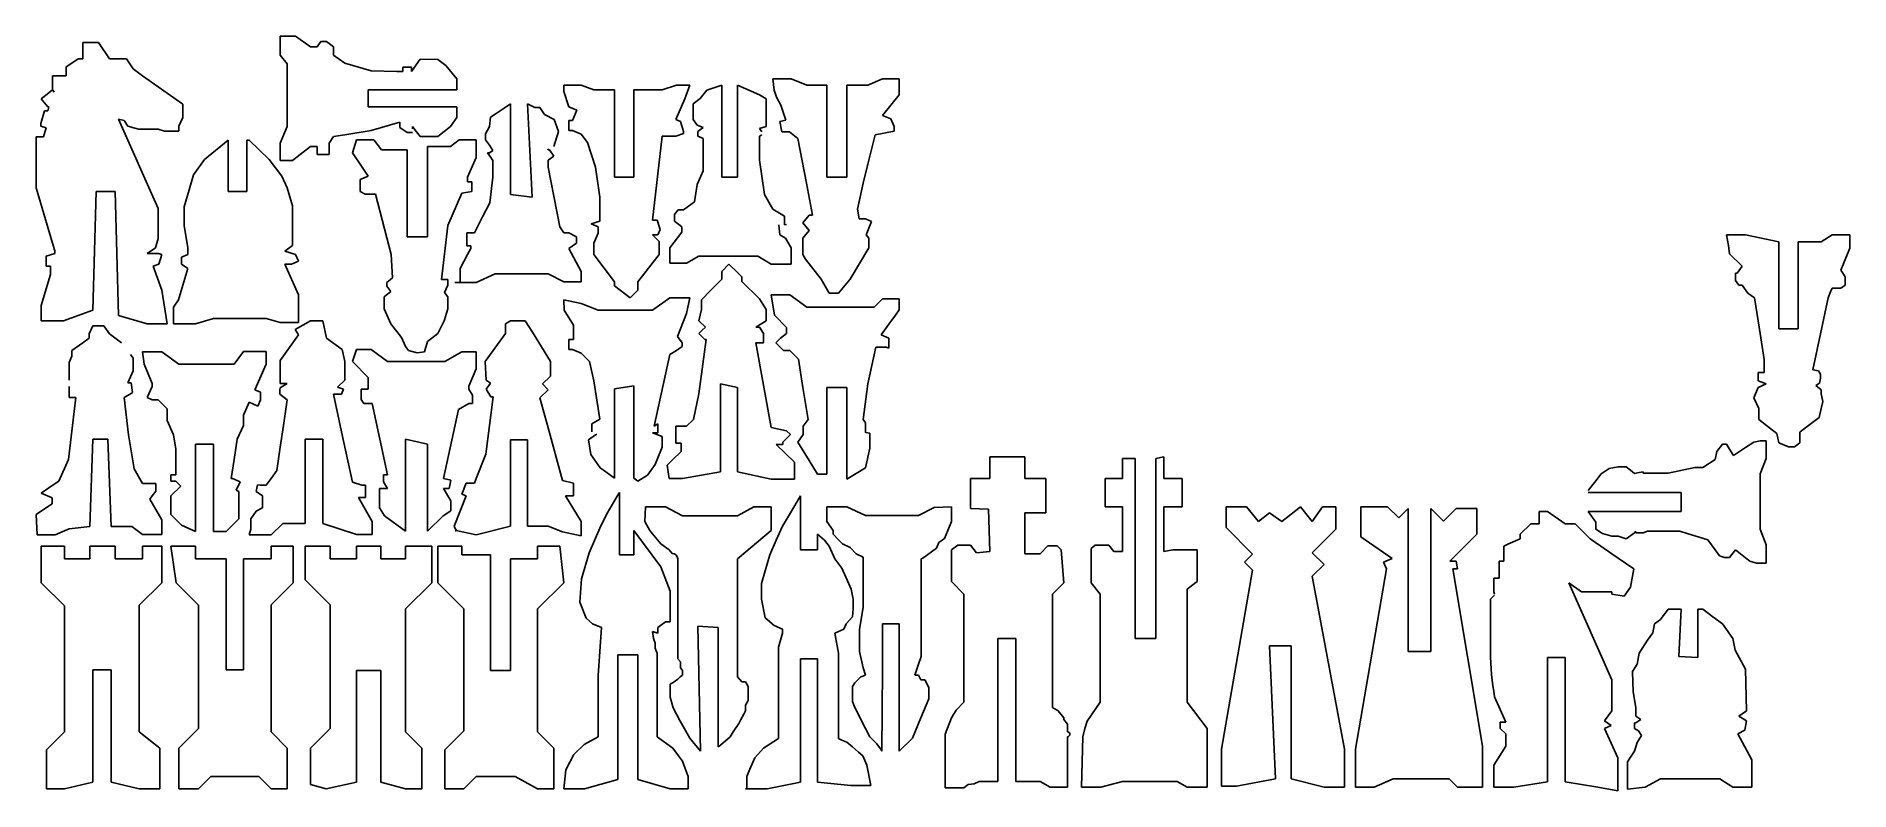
# Model space of a CAD drawing. Header units: millimetres. Extents: x 0 to 799, y -1 to 332.
import ezdxf

# ---------------------------------------------------------------- set-up
doc = ezdxf.new("R2010")
doc.units = ezdxf.units.MM

msp = doc.modelspace()

# ---------------------------------------------------------------- linework, layer by layer
at = {"color": 7, "linetype": 'Continuous'}
for p, q in [((26.94, 329.32), (20.13, 329.32)), ((20.13, 329.32), (20.13, 322.06)), ((31.83, 322.06), (26.94, 329.32)), ((107.02, 323.7), (107.02, 332.02)), ((107.02, 332.02), (113.86, 332.02)), ((113.86, 332.02), (120.43, 327.33)), ((123.37, 327.33), (125.04, 329.67)), ((125.04, 329.67), (127.45, 329.67)), ((127.45, 329.67), (130.63, 327.4)), ((15.28, 320.19), (12.75, 318.49)), ((18.05, 322.06), (15.28, 320.19)), ((20.13, 322.06), (18.05, 322.06)), ((39.28, 322.06), (31.83, 322.06)), ((42.28, 317.6), (39.28, 322.06)), ((110.19, 319.83), (107.02, 323.7)), ((110.19, 292.22), (110.19, 319.83)), ((120.43, 327.33), (123.37, 327.33)), ((130.63, 327.4), (130.63, 323.7)), ((130.63, 323.7), (135.6, 320.15)), ((135.6, 320.15), (147.12, 316.74)), ((164.93, 316.41), (168.86, 321.92)), ((168.86, 321.92), (176.53, 321.71)), ((176.53, 321.71), (180.08, 319.17)), ((11.62, 314.49), (6.68, 314.49)), ((6.68, 314.49), (6.68, 310.4)), ((12.75, 314.49), (11.62, 314.49)), ((12.75, 318.49), (12.75, 314.49)), ((46.45, 314.62), (42.28, 317.6)), ((64.12, 302.01), (46.45, 314.62)), ((147.12, 316.74), (158.53, 316.41)), ((158.53, 316.41), (161.14, 316.41)), ((161.14, 316.41), (161.14, 318.44)), ((161.14, 318.44), (164.93, 318.44)), ((164.93, 318.44), (164.93, 316.41)), ((180.08, 319.17), (185.01, 313.17)), ((185.01, 313.17), (185.01, 308.32)), ((324.26, 313.17), (332.3, 313.17)), ((324.9, 308.29), (324.26, 313.17)), ((332.3, 313.17), (339.22, 310.4)), ((366.14, 310.4), (372.6, 313.17)), ((372.6, 313.17), (379.96, 313.17)), ((379.96, 313.17), (379.96, 306.17)), ((5.09, 307.07), (1.73, 304.45)), ((1.73, 304.45), (4.58, 300.81)), ((6.68, 308.32), (5.09, 307.07)), ((6.68, 310.4), (6.68, 308.32)), ((6.68, 308.32), (7.4, 307.39)), ((185.01, 308.32), (145.79, 308.32)), ((145.79, 308.32), (145.79, 300.81)), ((232.09, 310.4), (239.81, 310.4)), ((232.09, 307.62), (232.09, 310.4)), ((234.29, 300.9), (232.09, 307.62)), ((239.81, 310.4), (245.3, 308.32)), ((245.3, 308.32), (254.41, 308.32)), ((254.41, 308.32), (254.41, 269.88)), ((262.95, 269.88), (262.95, 308.32)), ((262.95, 308.32), (275.4, 308.32)), ((275.4, 308.32), (281.78, 310.4)), ((285.46, 304.45), (281.51, 295.31)), ((281.78, 310.4), (287.72, 310.4)), ((287.72, 310.4), (285.46, 304.45)), ((289.17, 302.27), (292.27, 304.52)), ((292.27, 304.52), (295.19, 308.29)), ((295.19, 308.29), (301.73, 310.4)), ((301.73, 310.4), (301.73, 269.88)), ((308.65, 269.88), (308.65, 310.4)), ((308.65, 310.4), (318.44, 306.17)), ((318.44, 306.17), (321.3, 304.45)), ((321.3, 304.45), (321.3, 297.11)), ((325.89, 305.16), (324.9, 308.29)), ((327.85, 301.64), (325.89, 305.16)), ((339.22, 310.4), (348.03, 310.4)), ((348.03, 310.4), (348.03, 269.88)), ((356.94, 269.88), (356.94, 310.4)), ((356.94, 310.4), (366.14, 310.4)), ((379.96, 306.17), (372.6, 297.11)), ((3.15, 299.08), (1.51, 293.53)), ((4.58, 299.08), (3.15, 299.08)), ((4.58, 300.81), (5.09, 300.81)), ((5.09, 300.81), (4.58, 299.08)), ((62.43, 292.29), (64.12, 296.15)), ((64.12, 296.15), (64.12, 302.01)), ((145.79, 300.81), (185.01, 300.81)), ((185.01, 296.15), (182.2, 292.22)), ((185.01, 300.81), (185.01, 296.15)), ((199.77, 296.31), (199.29, 292.22)), ((201.85, 297.71), (199.77, 296.31)), ((205.79, 300.36), (201.85, 297.71)), ((208.62, 302.27), (205.79, 300.36)), ((208.62, 262.21), (208.62, 302.27)), ((219.32, 300.61), (216.09, 302.27)), ((216.09, 302.27), (218.19, 261.07)), ((221.56, 300.61), (219.32, 300.61)), ((223.67, 297.48), (221.56, 300.61)), ((227.91, 295.31), (223.67, 297.48)), ((237.88, 299.35), (234.29, 300.9)), ((235.95, 294.88), (237.88, 299.35)), ((289.17, 295.31), (289.17, 302.27)), ((321.3, 297.11), (321.3, 292.23)), ((329.97, 294.95), (327.85, 301.64)), ((372.6, 297.11), (376.28, 295.64)), ((1.51, 293.53), (1.51, 292.29)), ((1.51, 292.29), (3.87, 291.59)), ((3.87, 291.59), (2.69, 287.62)), ((53.35, 255.96), (35.8, 295.5)), ((35.8, 295.5), (38.3, 294.78)), ((38.3, 294.78), (39.98, 292.29)), ((39.98, 292.29), (44.58, 290.96)), ((44.58, 290.96), (53.35, 290.96)), ((53.35, 290.96), (56.06, 290.17)), ((56.06, 290.17), (62.43, 290.17)), ((62.43, 290.17), (62.43, 292.29)), ((107.02, 284.92), (110.19, 292.22)), ((135.6, 288.57), (130.63, 287.75)), ((147.12, 290.46), (135.6, 288.57)), ((159.84, 294.18), (147.12, 290.46)), ((159.84, 291.79), (159.84, 294.18)), ((163.03, 289.51), (159.84, 291.79)), ((165.4, 289.51), (163.03, 289.51)), ((166.17, 291.23), (165.4, 292.22)), ((165.4, 292.22), (165.4, 291.23)), ((168.86, 287.79), (166.17, 291.23)), ((182.2, 292.22), (176.53, 287.79)), ((199.29, 292.22), (197.66, 289.03)), ((197.66, 289.03), (197.66, 286.33)), ((227.74, 283.41), (229.75, 290)), ((229.75, 290), (227.91, 295.31)), ((234.29, 290.43), (234.29, 294.88)), ((234.29, 294.88), (235.95, 294.88)), ((235.95, 290.43), (234.29, 290.43)), ((239.81, 288.77), (235.95, 290.43)), ((242.56, 285.15), (239.81, 288.77)), ((275.4, 287.97), (271.2, 250.94)), ((281.51, 287.97), (275.4, 287.97)), ((281.51, 295.31), (283.48, 294.46)), ((284.94, 289.1), (281.51, 287.97)), ((283.48, 294.46), (284.94, 290)), ((284.94, 290), (284.94, 289.1)), ((290.97, 292.83), (289.17, 295.31)), ((293.57, 291.71), (290.97, 292.83)), ((291.22, 290), (293.57, 291.71)), ((291.22, 287.97), (291.22, 290)), ((293.57, 286.96), (291.22, 287.97)), ((321.3, 292.23), (318.44, 291.29)), ((318.44, 291.29), (319.44, 289.92)), ((319.44, 288.54), (318.44, 287.97)), ((318.44, 287.97), (318.44, 277.38)), ((327.41, 294.46), (329.97, 294.95)), ((328.28, 289.92), (327.41, 294.46)), ((331.67, 289.92), (328.28, 289.92)), ((335.31, 286.96), (331.67, 289.92)), ((369.37, 288.54), (366.14, 275.62)), ((377.74, 290.14), (369.37, 288.54)), ((376.28, 295.64), (377.74, 292.23)), ((377.74, 292.23), (377.74, 290.14)), ((2.69, 287.62), (-0.45, 287.62)), ((-0.45, 287.62), (-0.45, 265.08)), ((84.08, 286.16), (73.69, 277.63)), ((84.08, 263.49), (84.08, 286.16)), ((93.44, 286.16), (92.36, 286.16)), ((92.36, 286.16), (92.36, 263.49)), ((102.16, 277.63), (93.44, 286.16)), ((107.02, 277.19), (107.02, 284.92)), ((115.9, 279.87), (112.48, 277.19)), ((120.43, 283.41), (115.9, 279.87)), ((123.37, 283.41), (120.43, 283.41)), ((123.37, 279.87), (123.37, 283.41)), ((126.25, 279.87), (123.37, 279.87)), ((128.6, 279.87), (126.25, 279.87)), ((130.63, 287.75), (128.6, 284.92)), ((128.6, 284.92), (128.6, 281.89)), ((128.6, 281.89), (128.6, 279.87)), ((138.91, 280.55), (140.67, 286.33)), ((143.18, 274.21), (138.91, 280.55)), ((140.67, 286.33), (148.32, 286.33)), ((148.32, 286.33), (151.8, 281.89)), ((151.8, 281.89), (163.03, 281.89)), ((163.03, 281.89), (163.03, 243.57)), ((176.53, 287.79), (168.86, 287.79)), ((172.03, 243.57), (172.03, 283.41)), ((172.03, 283.41), (182.2, 283.41)), ((182.2, 283.41), (185.94, 286.33)), ((185.94, 286.33), (193.46, 286.33)), ((193.46, 286.33), (193.46, 278.53)), ((197.66, 286.33), (199.29, 283.91)), ((199.29, 280.62), (198.47, 280.62)), ((198.47, 280.62), (199.88, 278.53)), ((199.29, 283.91), (200.81, 281.65)), ((200.81, 281.65), (199.29, 280.62)), ((225.17, 281.89), (225.03, 282.31)), ((225.87, 281.89), (225.17, 281.89)), ((227.74, 279.11), (225.87, 281.89)), ((246.14, 274.21), (242.56, 285.15)), ((293.57, 272.63), (293.57, 286.96)), ((339.09, 267.27), (335.31, 286.96)), ((73.69, 277.63), (68.92, 270.95)), ((107.84, 270.36), (102.16, 277.63)), ((112.48, 277.19), (107.02, 277.19)), ((145.79, 270.34), (143.18, 274.21)), ((193.46, 278.53), (189.7, 269.88)), ((199.88, 278.53), (200.81, 277.15)), ((200.81, 277.15), (200.81, 269.88)), ((225.17, 277.38), (227.74, 279.11)), ((225.17, 274.21), (225.17, 277.38)), ((230.32, 247.94), (225.17, 274.21)), ((248.04, 261.07), (246.14, 274.21)), ((290.97, 266.63), (293.57, 272.63)), ((318.44, 277.38), (320.64, 262.21)), ((366.14, 275.62), (364.05, 267.27)), ((-0.45, 265.08), (6.68, 240.74)), ((66.96, 264.32), (64.73, 256.8)), ((68.92, 270.95), (66.96, 264.32)), ((110.19, 265.08), (107.84, 270.36)), ((112.48, 257.27), (110.19, 265.08)), ((142.32, 268.8), (145.79, 270.34)), ((142.32, 263.49), (142.32, 268.8)), ((189.7, 269.88), (189.7, 267.72)), ((189.7, 267.72), (191.58, 267.72)), ((191.58, 267.72), (191.58, 263.49)), ((200.81, 269.88), (199.46, 258.46)), ((254.41, 269.88), (262.95, 269.88)), ((289.77, 258.99), (290.97, 266.63)), ((301.73, 269.88), (308.65, 269.88)), ((341.8, 253.13), (339.09, 267.27)), ((348.03, 269.88), (356.94, 269.88)), ((364.05, 267.27), (361.54, 255.77)), ((24.48, 211.15), (25.96, 263.49)), ((25.96, 263.49), (34.4, 263.49)), ((34.4, 263.49), (35.8, 208.84)), ((53.35, 242.85), (53.35, 255.96)), ((64.73, 256.8), (64.73, 248.51)), ((92.36, 263.49), (84.08, 263.49)), ((112.48, 239.76), (112.48, 257.27)), ((144.5, 262.37), (142.32, 263.49)), ((149.08, 262.37), (144.5, 262.37)), ((156, 235.73), (149.08, 262.37)), ((187.15, 262.76), (180.96, 248.51)), ((191.58, 263.49), (187.15, 262.76)), ((199.46, 258.46), (196.48, 252.65)), ((218.19, 261.07), (208.62, 262.21)), ((248.04, 250.47), (248.04, 261.07)), ((284.94, 255.48), (289.77, 258.99)), ((320.64, 262.21), (324.26, 255.77)), ((64.73, 248.51), (66.36, 238.63)), ((180.96, 248.51), (178.14, 224.73)), ((196.48, 252.65), (192.72, 245.31)), ((232.09, 245.31), (230.32, 247.94)), ((244.23, 249.22), (248.04, 250.47)), ((247.2, 247.94), (244.23, 249.22)), ((247.2, 245.12), (247.2, 247.94)), ((271.2, 250.94), (273.3, 250.94)), ((273.3, 250.94), (274.66, 246.8)), ((280.95, 253.45), (282.52, 255.48)), ((280.95, 250.47), (280.95, 253.45)), ((284.21, 247.94), (280.95, 250.47)), ((282.52, 255.48), (284.94, 255.48)), ((284.21, 245.56), (284.21, 247.94)), ((324.26, 255.77), (329.43, 252.65)), ((326.85, 248.87), (327.39, 244.43)), ((329.43, 252.65), (329.43, 248.87)), ((329.43, 248.87), (330.3, 248.98)), ((337.55, 249.76), (340.29, 253.13)), ((340.29, 246.31), (337.55, 249.76)), ((340.29, 253.13), (341.8, 253.13)), ((361.54, 255.77), (362.37, 251.42)), ((362.37, 251.42), (365.09, 251.42)), ((365.09, 251.42), (367.75, 250.36)), ((367.75, 250.36), (365.38, 244.43)), ((6.68, 240.74), (7.68, 237.32)), ((52.13, 238.63), (53.35, 242.85)), ((163.03, 243.57), (172.03, 243.57)), ((192.72, 245.31), (189.37, 245.31)), ((189.37, 245.31), (189.37, 242.15)), ((189.37, 242.15), (189.37, 239.59)), ((234.29, 245.31), (232.09, 245.31)), ((237.69, 243.57), (234.29, 245.31)), ((234.29, 238.45), (237.69, 240.74)), ((237.69, 240.74), (237.69, 243.57)), ((245.3, 240.74), (247.2, 245.12)), ((245.3, 235.73), (245.3, 240.74)), ((273.63, 244.43), (271.2, 244.43)), ((271.2, 244.43), (274.14, 241.49)), ((274.66, 246.8), (273.63, 244.43)), ((274.14, 241.49), (274.14, 235.73)), ((278.83, 238.61), (284.21, 245.56)), ((327.39, 244.43), (329.87, 242.93)), ((329.87, 242.93), (332.3, 238.61)), ((337.55, 242.93), (340.29, 246.31)), ((337.55, 235.66), (337.55, 242.93)), ((365.38, 244.43), (366.57, 242.93)), ((366.57, 242.93), (366.57, 238.61)), ((744.62, 244.45), (753.11, 244.45)), ((745.49, 239.69), (744.62, 244.45)), ((753.11, 244.45), (767.74, 241.36)), ((767.74, 241.36), (767.74, 202.97)), ((776.34, 202.97), (776.34, 241.36)), ((776.34, 241.36), (786.45, 241.36)), ((786.45, 241.36), (791.21, 244.45)), ((791.21, 244.45), (799, 244.45)), ((799, 244.45), (799, 238.56)), ((7.68, 236.16), (3.87, 235.05)), ((3.87, 235.05), (3.87, 230.58)), ((7.68, 237.32), (7.68, 236.16)), ((48.47, 236.16), (52.13, 238.63)), ((53.35, 236.16), (48.47, 236.16)), ((54.84, 235.73), (53.35, 236.16)), ((53.61, 231.51), (54.84, 235.73)), ((66.36, 235.73), (63.55, 234.49)), ((63.55, 234.49), (63.55, 231.51)), ((66.36, 238.63), (66.36, 235.73)), ((109.12, 237.14), (112.48, 239.76)), ((113.86, 235.73), (109.12, 237.14)), ((112.13, 231.51), (115.15, 232.85)), ((115.15, 232.85), (113.86, 235.73)), ((156.53, 225.37), (156, 235.73)), ((189.66, 235.73), (186.47, 229.51)), ((189.37, 239.59), (191.05, 239.59)), ((191.05, 238.45), (189.66, 235.73)), ((191.05, 239.59), (191.05, 238.45)), ((239.81, 228.28), (234.29, 238.45)), ((254.51, 223.63), (245.3, 235.73)), ((274.14, 235.73), (264.76, 223.63)), ((278.83, 231.98), (278.83, 238.61)), ((286.21, 231.98), (278.83, 231.98)), ((291.68, 235.06), (286.21, 231.98)), ((317.66, 235.06), (291.68, 235.06)), ((323.55, 231.51), (317.66, 235.06)), ((332.3, 238.61), (332.3, 231.51)), ((338.69, 233.61), (337.55, 235.66)), ((345.62, 224.88), (338.69, 233.61)), ((366.57, 238.61), (358.31, 224.88)), ((746.06, 236.06), (745.49, 239.69)), ((751.65, 230.58), (746.06, 236.06)), ((799, 238.56), (795.11, 228.83)), ((5.77, 226.86), (1.73, 213.21)), ((3.87, 230.58), (5.77, 230.58)), ((5.77, 230.58), (5.77, 226.86)), ((51.04, 230.58), (53.61, 231.51)), ((54.84, 220.04), (51.04, 230.58)), ((63.55, 231.51), (66.36, 229.51)), ((66.36, 229.51), (64.18, 222.16)), ((115.15, 217.95), (109.12, 231.51)), ((109.12, 231.51), (112.13, 231.51)), ((154.06, 223.44), (156.53, 225.37)), ((178.14, 224.73), (180.96, 224.73)), ((180.96, 224.73), (180.96, 222.16)), ((186.47, 229.51), (186.47, 224.73)), ((186.47, 224.73), (186.47, 223.44)), ((193.46, 223.44), (201.85, 227.17)), ((201.85, 227.17), (225.17, 227.17)), ((225.17, 227.17), (232.09, 223.63)), ((239.81, 223.63), (239.81, 228.28)), ((301.73, 224.88), (296.99, 220.04)), ((304.9, 231.51), (301.73, 228.28)), ((301.73, 228.28), (301.73, 226.86)), ((301.73, 226.86), (301.73, 224.88)), ((308.65, 227.82), (304.9, 231.51)), ((310.63, 225.89), (308.65, 227.82)), ((310.63, 223.87), (310.63, 225.89)), ((318.44, 216.22), (310.63, 223.87)), ((332.3, 231.51), (323.55, 231.51)), ((349.07, 218.67), (345.62, 224.88)), ((358.31, 224.88), (353.27, 218.67)), ((748.71, 224.25), (748.71, 227.52)), ((748.71, 227.52), (749.43, 227.52)), ((750.15, 222.16), (748.71, 224.25)), ((749.43, 227.52), (751.65, 230.58)), ((795.11, 228.83), (795.96, 227.52)), ((795.96, 227.52), (797.05, 225.84)), ((797.05, 225.84), (797.05, 225.07)), ((797.05, 225.07), (797.05, 222.16)), ((57.28, 205.16), (54.84, 220.04)), ((64.18, 222.16), (62.26, 215.68)), ((115.15, 205.66), (115.15, 217.95)), ((152.91, 217.12), (155.86, 219.42)), ((152.91, 211.8), (152.91, 217.12)), ((154.06, 221.72), (154.06, 223.44)), ((155.86, 219.42), (154.06, 221.72)), ((180.96, 222.16), (179.55, 218.92)), ((179.55, 218.92), (180.96, 217.12)), ((180.96, 217.12), (180.96, 211.8)), ((184.06, 223.44), (193.46, 223.44)), ((232.09, 223.63), (239.81, 223.63)), ((254.51, 221.85), (254.51, 223.63)), ((261.3, 216.59), (254.51, 221.85)), ((264.76, 220.04), (261.3, 216.59)), ((264.76, 223.63), (264.76, 220.04)), ((271.2, 211.15), (278.83, 216.59)), ((278.83, 216.59), (287.72, 216.59)), ((287.72, 216.59), (286.21, 209.65)), ((296.99, 220.04), (292.77, 215.74)), ((321.3, 211.53), (318.44, 216.22)), ((331.81, 217.95), (323.55, 217.95)), ((323.55, 217.95), (325, 209.01)), ((339.22, 212.57), (331.81, 217.95)), ((353.27, 218.67), (349.07, 218.67)), ((372.6, 216.22), (368.87, 212.57)), ((379.96, 216.22), (372.6, 216.22)), ((379.96, 211.25), (379.96, 216.22)), ((751.65, 222.16), (750.15, 222.16)), ((754.05, 218.69), (751.65, 222.16)), ((756.98, 216.56), (754.05, 218.69)), ((758.58, 206.5), (756.98, 216.56)), ((789.47, 216.56), (782.77, 184.86)), ((790.55, 219.25), (789.47, 216.56)), ((791.21, 220.89), (790.55, 219.25)), ((795.11, 220.89), (791.21, 220.89)), ((797.05, 222.16), (795.11, 220.89)), ((1.73, 213.21), (1.73, 206.52)), ((11.62, 206.52), (24.48, 211.15)), ((35.8, 208.84), (48.47, 205.16)), ((62.26, 215.68), (59.99, 212.49)), ((59.99, 212.49), (59.99, 205.16)), ((155.86, 205.16), (152.91, 211.8)), ((180.96, 211.8), (179.39, 206.5)), ((232.09, 215.74), (239.81, 214.06)), ((232.34, 211.15), (232.09, 215.74)), ((236.35, 204.62), (232.34, 211.15)), ((239.81, 214.06), (247.2, 211.15)), ((247.2, 211.15), (271.2, 211.15)), ((286.21, 209.65), (282.24, 199.58)), ((292.77, 211.53), (291.68, 206.5)), ((292.77, 215.74), (292.77, 211.53)), ((321.3, 206.5), (321.3, 211.53)), ((325, 209.01), (330.34, 203.57)), ((368.87, 212.57), (339.22, 212.57)), ((375.37, 204.93), (378.33, 209.01)), ((378.33, 209.01), (379.96, 211.25)), ((1.73, 206.52), (11.62, 206.52)), ((24.48, 204.29), (22.91, 200.78)), ((22.91, 200.78), (22.91, 198.79)), ((27.79, 204.29), (24.48, 204.29)), ((29.32, 204.29), (27.79, 204.29)), ((31.83, 200.78), (29.32, 204.29)), ((37.09, 196.8), (31.83, 200.78)), ((48.47, 205.16), (57.28, 205.16)), ((59.99, 205.16), (69.75, 205.16)), ((69.75, 205.16), (77.63, 207.47)), ((77.63, 207.47), (100.92, 207.47)), ((100.92, 207.47), (107.02, 205.66)), ((107.02, 205.66), (115.15, 205.66)), ((115.15, 200.24), (107.02, 189.04)), ((120.43, 206.52), (113.74, 202.7)), ((113.74, 202.7), (115.15, 200.24)), ((121.95, 206.52), (120.43, 206.52)), ((125.81, 206.52), (121.95, 206.52)), ((127.45, 198.87), (125.81, 206.52)), ((160.56, 199.16), (155.86, 205.16)), ((176.53, 200.92), (172.03, 197.4)), ((179.39, 206.5), (176.53, 200.92)), ((206.46, 200.92), (197.44, 188.49)), ((208.62, 206.5), (206.46, 205.16)), ((206.46, 205.16), (206.46, 201.61)), ((206.46, 201.61), (206.46, 200.92)), ((215.11, 206.5), (208.62, 206.5)), ((218.24, 201.4), (215.11, 206.5)), ((226.19, 188.49), (218.24, 201.4)), ((236.35, 198.19), (236.35, 204.62)), ((291.68, 206.5), (294.52, 203.71)), ((293.1, 202.31), (291.68, 200.92)), ((291.68, 200.92), (294.29, 198.25)), ((294.52, 203.71), (293.1, 202.31)), ((316.73, 203.71), (321.3, 206.5)), ((318.44, 203.71), (316.73, 203.71)), ((320.14, 200.92), (318.44, 203.71)), ((320.14, 196.83), (320.14, 200.92)), ((330.34, 200.92), (327.67, 198.87)), ((330.34, 203.57), (330.34, 200.92)), ((371.96, 200.22), (375.37, 204.93)), ((375.37, 198.87), (371.96, 200.22)), ((759.47, 200.92), (758.58, 206.5)), ((761.3, 189.4), (759.47, 200.92)), ((767.74, 202.97), (776.34, 202.97)), ((20.13, 196.8), (15.28, 193.31)), ((15.28, 193.31), (15.28, 190.86)), ((22.91, 198.79), (20.13, 196.8)), ((46.45, 192.8), (54.84, 192.8)), ((47.07, 187.29), (46.45, 192.8)), ((54.84, 192.8), (62.43, 187.29)), ((86.75, 187.29), (90.89, 193)), ((90.89, 193), (100.92, 193)), ((100.92, 193), (100.92, 187.29)), ((134.47, 193.78), (127.45, 198.87)), ((135.6, 188.49), (134.47, 193.78)), ((138.91, 188.49), (140.67, 193.78)), ((140.67, 193.78), (147.12, 193.78)), ((147.12, 193.78), (154.41, 188.49)), ((162.36, 195.09), (160.56, 199.16)), ((163.67, 193.43), (162.36, 195.09)), ((167.53, 192.28), (163.67, 193.43)), ((170.67, 192.8), (167.53, 192.28)), ((172.03, 197.4), (170.67, 192.8)), ((179.63, 188.49), (187.15, 192.8)), ((187.15, 192.8), (193.46, 192.8)), ((193.46, 192.8), (193.46, 185.28)), ((234.29, 196.8), (234.29, 198.19)), ((234.29, 198.19), (236.35, 198.19)), ((234.29, 193.78), (234.29, 196.8)), ((235.95, 193.78), (234.29, 193.78)), ((239.81, 192.26), (235.95, 193.78)), ((243.5, 188.49), (239.81, 192.26)), ((281.78, 193.35), (278.83, 191.55)), ((284.23, 195.09), (281.78, 193.35)), ((282.24, 199.58), (284.23, 196.8)), ((284.23, 196.8), (284.23, 195.09)), ((294.88, 198.25), (291.68, 174.22)), ((294.29, 198.25), (294.88, 198.25)), ((323.55, 159.36), (316.73, 196.83)), ((316.73, 196.83), (320.14, 196.83)), ((327.67, 198.87), (325.58, 196.83)), ((325.58, 196.83), (329, 193.35)), ((329, 193.35), (331.81, 193.35)), ((331.81, 193.35), (335.51, 189.57)), ((366.14, 178.63), (369.66, 194.81)), ((369.66, 194.81), (374.25, 194.81)), ((374.25, 194.81), (375.37, 194.37)), ((375.37, 194.37), (375.37, 198.87)), ((15.28, 190.86), (14.02, 188.06)), ((14.02, 188.06), (14.02, 183.04)), ((39.89, 179.16), (42.24, 184.42)), ((42.24, 190.04), (41.07, 191.68)), ((42.24, 184.42), (42.24, 190.04)), ((50.65, 178.79), (47.07, 187.29)), ((62.43, 187.29), (86.75, 187.29)), ((100.92, 187.29), (95.9, 176.06)), ((107.02, 189.04), (107.02, 184.42)), ((107.02, 184.42), (107.02, 178.79)), ((135.6, 180.35), (135.6, 188.49)), ((145.79, 181.48), (138.91, 188.49)), ((154.41, 188.49), (179.63, 188.49)), ((193.46, 185.28), (190.31, 177.68)), ((197.44, 188.49), (197.88, 180.35)), ((226.19, 182.07), (226.19, 188.49)), ((245.3, 180.06), (243.5, 188.49)), ((278.83, 191.55), (271.97, 160.01)), ((335.51, 189.57), (337.55, 177)), ((761.3, 183.64), (761.3, 189.4)), ((782.77, 184.86), (785.2, 184.35)), ((785.2, 184.35), (786.12, 182.94)), ((14.02, 183.04), (14.02, 180.35)), ((14.02, 177.52), (14.02, 174.45)), ((41.45, 179.16), (39.89, 179.16)), ((41.94, 174.8), (41.45, 179.16)), ((48.47, 172.65), (50.65, 177.52)), ((50.65, 177.52), (50.65, 178.79)), ((95.9, 176.06), (98.41, 174.94)), ((107.02, 176.96), (106.89, 176.06)), ((106.89, 176.06), (106.89, 174.09)), ((107.02, 178.79), (110.22, 178.79)), ((110.22, 178.79), (107.02, 176.96)), ((132.4, 177.22), (135.6, 180.35)), ((134.94, 176.38), (132.4, 177.22)), ((134.18, 174.09), (134.94, 176.38)), ((142.77, 171.8), (142.77, 176.38)), ((142.77, 176.38), (145.79, 176.38)), ((145.79, 176.38), (145.79, 181.48)), ((190.31, 177.68), (190.31, 176.38)), ((190.31, 176.38), (191.89, 173.62)), ((197.88, 180.35), (199.77, 178.98)), ((199.77, 178.98), (197.88, 176.38)), ((197.88, 176.38), (200.01, 172.92)), ((221.56, 172.55), (225.17, 176.1)), ((222.68, 178.63), (226.19, 182.07)), ((225.17, 176.1), (222.68, 178.63)), ((248.04, 163.16), (245.3, 180.06)), ((262.95, 177.82), (254.41, 176.43)), ((254.41, 176.43), (254.41, 137.11)), ((262.95, 137.11), (262.95, 177.82)), ((301.14, 139.91), (301.14, 178.63)), ((301.14, 178.63), (308.65, 177)), ((308.65, 177), (308.65, 139.91)), ((337.55, 177), (339.83, 162.96)), ((348.03, 138.89), (348.03, 177)), ((348.03, 177), (356.94, 177)), ((356.94, 177), (356.94, 136.67)), ((364.05, 162.96), (366.14, 178.63)), ((756.8, 172.55), (758.58, 177)), ((758.58, 182.07), (758.58, 183.64)), ((758.58, 183.64), (761.3, 183.64)), ((758.58, 180.06), (758.58, 182.07)), ((762.14, 178.63), (758.58, 180.06)), ((758.58, 177), (762.14, 178.63)), ((785.66, 179.03), (783.99, 177.94)), ((783.99, 177.94), (786.41, 176.06)), ((786.12, 181.2), (785.66, 179.03)), ((786.12, 182.94), (786.12, 181.2)), ((786.41, 176.06), (786.41, 174.22)), ((14.02, 174.45), (14.02, 172.65)), ((14.02, 172.65), (16.95, 172.65)), ((16.95, 172.65), (15.48, 160.32)), ((38.34, 172.65), (41.45, 174.45)), ((40.18, 156.15), (38.34, 172.65)), ((41.45, 174.45), (41.94, 174.8)), ((50.65, 171.67), (48.47, 172.65)), ((53.28, 171.67), (50.65, 171.67)), ((57.28, 167.68), (53.28, 171.67)), ((93.44, 170.53), (90.89, 164.82)), ((97.16, 168.87), (93.44, 170.53)), ((98.41, 171.67), (97.16, 168.87)), ((98.41, 174.94), (98.41, 171.67)), ((106.89, 174.09), (110.22, 171.67)), ((110.22, 171.67), (108.55, 160.32)), ((134.18, 157.46), (130.63, 174.09)), ((130.63, 174.09), (134.18, 174.09)), ((143.89, 169.98), (142.77, 171.8)), ((147.68, 169.98), (143.89, 169.98)), ((154.41, 138.47), (147.68, 169.98)), ((190.31, 169.98), (185.64, 167.31)), ((191.89, 169.98), (190.31, 169.98)), ((191.89, 173.62), (191.89, 169.98)), ((201.04, 172.92), (197.67, 147.6)), ((200.01, 172.92), (201.04, 172.92)), ((225.17, 159.23), (221.56, 172.55)), ((291.68, 174.22), (289.23, 162.96)), ((758.96, 167.86), (756.8, 172.55)), ((786.41, 174.22), (787.1, 170.89)), ((787.1, 170.89), (786.45, 167.86)), ((15.48, 160.32), (13.71, 145.34)), ((57.28, 162.57), (57.28, 167.68)), ((59.99, 156.15), (57.28, 162.57)), ((90.89, 160.32), (88.17, 154.23)), ((90.89, 164.82), (90.89, 160.32)), ((108.55, 160.32), (107.14, 150.68)), ((185.64, 167.31), (179.03, 136.93)), ((244.51, 160.99), (248.04, 163.16)), ((244.51, 157.46), (244.51, 160.99)), ((271.97, 160.01), (273.58, 160.99)), ((273.58, 160.99), (273.58, 158.55)), ((286.21, 160.01), (281.51, 160.01)), ((281.51, 160.01), (281.51, 157.08)), ((289.23, 162.96), (286.21, 160.01)), ((339.83, 162.96), (337.68, 160.01)), ((337.68, 160.01), (337.68, 156.28)), ((365.1, 161.48), (364.05, 162.96)), ((365.1, 160.01), (365.1, 161.48)), ((365.1, 157.24), (365.1, 160.01)), ((758.96, 162.96), (758.96, 167.86)), ((763.64, 159.31), (758.96, 162.96)), ((781.4, 160.72), (778.47, 158.54)), ((785.6, 163.84), (781.4, 160.72)), ((786.45, 167.86), (785.6, 163.84)), ((23.13, 115.7), (24.48, 154.23)), ((24.48, 154.23), (31.1, 154.23)), ((31.1, 154.23), (32.57, 115.7)), ((42.72, 141.13), (40.18, 156.15)), ((61.06, 149.79), (59.99, 156.15)), ((77.63, 152.12), (69.75, 152.12)), ((69.75, 152.12), (69.75, 113.59)), ((77.63, 113.59), (77.63, 152.12)), ((88.17, 154.23), (86.75, 145.34)), ((118.09, 117.11), (118.09, 154.23)), ((118.09, 154.23), (125.81, 154.23)), ((125.81, 154.23), (125.81, 117.11)), ((138.91, 135.32), (134.18, 157.46)), ((172.03, 152.12), (162.36, 154.23)), ((162.36, 154.23), (162.36, 113.72)), ((172.03, 113.72), (172.03, 152.12)), ((208.62, 115.89), (208.62, 153.94)), ((208.62, 153.94), (216.09, 153.94)), ((216.09, 153.94), (216.09, 115.89)), ((231.48, 135.97), (225.17, 159.23)), ((242.96, 153.94), (246.06, 156.15)), ((244.01, 147.43), (242.96, 153.94)), ((246.06, 156.15), (246.67, 156.52)), ((273.58, 157.08), (271.2, 157.08)), ((271.2, 157.08), (275.4, 155.43)), ((273.58, 158.55), (273.58, 157.08)), ((275.4, 155.43), (275.4, 152.44)), ((275.4, 152.44), (275.4, 150.67)), ((281.51, 157.08), (281.51, 152.44)), ((281.51, 152.44), (283.86, 152.44)), ((283.86, 152.44), (283.86, 148.89)), ((330.34, 157.89), (323.55, 159.36)), ((333.84, 144.07), (325.79, 151.96)), ((325.79, 151.96), (328.69, 151.96)), ((328.69, 152.93), (331.98, 156.28)), ((328.69, 151.96), (328.69, 152.93)), ((331.98, 156.28), (330.34, 157.89)), ((337.68, 156.28), (335.31, 153.01)), ((335.31, 153.01), (340.31, 144.83)), ((366.98, 156.84), (365.1, 157.24)), ((366.98, 150.27), (366.98, 156.84)), ((740.47, 148.89), (742.91, 152.02)), ((742.91, 152.02), (744.62, 152.02)), ((744.62, 152.02), (746.06, 149.8)), ((753.11, 150.53), (756.8, 152.93)), ((756.8, 152.93), (759.47, 153.48)), ((759.47, 153.48), (762.14, 153.48)), ((762.14, 153.48), (762.14, 151.73)), ((766.88, 156.79), (763.64, 159.31)), ((767.74, 152.63), (766.88, 156.79)), ((772.04, 150.91), (767.74, 152.63)), ((776.96, 152.6), (774.68, 150.91)), ((778.47, 158.54), (776.96, 157.42)), ((776.96, 157.42), (776.96, 152.6)), ((13.71, 145.34), (9.53, 135.75)), ((61.06, 138.47), (61.06, 149.79)), ((86.75, 145.34), (85.4, 136.91)), ((107.14, 150.68), (105.63, 140.42)), ((197.67, 147.6), (193.46, 136.93)), ((248.11, 141.68), (244.01, 147.43)), ((273.3, 145.34), (272.39, 143.03)), ((275.4, 150.67), (273.3, 145.34)), ((280.01, 145.12), (277.65, 142.8)), ((283.86, 148.89), (280.01, 145.12)), ((333.84, 136.67), (333.84, 144.07)), ((340.31, 144.83), (343.94, 138.89)), ((365.1, 141.66), (366.98, 150.27)), ((419.85, 136.87), (419.85, 146.42)), ((419.85, 146.42), (435.28, 146.42)), ((435.28, 146.42), (435.28, 136.87)), ((483.96, 145.77), (478.38, 145.77)), ((478.38, 145.77), (478.38, 136.87)), ((483.96, 66.32), (483.96, 145.77)), ((496.58, 146.42), (493.1, 145.77)), ((493.1, 145.77), (493.1, 66.32)), ((496.58, 136.87), (496.58, 146.42)), ((734.3, 141.77), (739.71, 145.29)), ((739.71, 145.29), (740.47, 148.89)), ((746.06, 149.8), (747.83, 147.09)), ((747.83, 147.09), (753.11, 150.53)), ((759.47, 138.98), (762.14, 145.77)), ((762.14, 151.73), (762.14, 145.77)), ((774.68, 150.91), (772.04, 150.91)), ((46.45, 134.67), (42.72, 141.13)), ((58.91, 135.75), (58.91, 138.47)), ((58.91, 138.47), (61.06, 138.47)), ((85.4, 136.91), (86.08, 136.91)), ((86.08, 136.91), (89.37, 135.44)), ((103.08, 136.91), (100.92, 133.92)), ((105.63, 140.42), (103.08, 136.91)), ((152.63, 135.38), (152.63, 138.47)), ((152.63, 138.47), (154.41, 138.47)), ((179.03, 136.93), (182.33, 136.21)), ((182.33, 136.21), (181.52, 132.47)), ((193.46, 136.93), (192.67, 134.92)), ((236.31, 134.92), (231.48, 135.97)), ((250.65, 139.84), (248.11, 141.68)), ((254.41, 137.11), (250.65, 139.84)), ((264.76, 135.79), (262.95, 137.11)), ((269.02, 138.39), (264.76, 135.79)), ((272.39, 143.03), (269.02, 138.39)), ((277.65, 142.8), (278.61, 136.87)), ((278.61, 136.87), (284.41, 136.87)), ((284.41, 136.87), (301.14, 139.91)), ((308.65, 139.91), (323.55, 136.67)), ((323.55, 136.67), (333.84, 136.67)), ((343.94, 138.89), (348.03, 138.89)), ((356.94, 136.67), (365.1, 141.66)), ((411.4, 136.87), (419.85, 136.87)), ((411.4, 123.75), (411.4, 136.87)), ((435.28, 136.87), (444.65, 136.87)), ((444.65, 136.87), (444.65, 121.75)), ((478.38, 136.87), (470.83, 136.87)), ((470.83, 136.87), (470.83, 124.47)), ((504.71, 136.87), (496.58, 136.87)), ((504.71, 124.47), (504.71, 136.87)), ((687.07, 135.91), (689.46, 138.98)), ((689.46, 138.98), (692.96, 141.26)), ((692.96, 141.26), (696.85, 142.06)), ((696.85, 142.06), (700.42, 142.06)), ((700.42, 142.06), (702.37, 140.54)), ((702.37, 140.54), (704.19, 139.13)), ((704.19, 139.13), (706.19, 139.54)), ((706.19, 139.54), (707.99, 139.91)), ((707.99, 139.91), (707.99, 139.33)), ((707.99, 139.33), (718.97, 139.33)), ((718.97, 139.33), (730.77, 141.77)), ((730.77, 141.77), (734.3, 141.77)), ((759.47, 114.56), (759.47, 138.98)), ((5.09, 132.75), (1.73, 130.49)), ((1.73, 130.49), (6.51, 128.41)), ((7.94, 134.67), (5.09, 132.75)), ((6.51, 128.41), (6.51, 125.68)), ((9.53, 135.75), (7.94, 134.67)), ((49.56, 134.67), (46.45, 134.67)), ((52.2, 134.67), (49.56, 134.67)), ((49.56, 127.86), (50.65, 129.3)), ((50.65, 129.3), (52.2, 131.35)), ((52.2, 131.35), (52.2, 134.67)), ((61.06, 135.75), (58.91, 135.75)), ((58.91, 129.3), (63.21, 133.6)), ((58.91, 121), (58.91, 129.3)), ((63.21, 133.6), (61.06, 135.75)), ((89.37, 135.44), (87.72, 131.75)), ((87.72, 131.75), (88.84, 131.25)), ((88.84, 131.25), (88.84, 124.47)), ((97.13, 134.15), (96.55, 131.25)), ((96.55, 131.25), (99.25, 129.3)), ((98.26, 133.92), (97.13, 134.15)), ((100.92, 133.92), (98.26, 133.92)), ((99.25, 129.3), (99.25, 128.58)), ((99.25, 128.58), (99.25, 124.02)), ((143.11, 133.92), (138.91, 135.32)), ((147.68, 117.92), (141.58, 128.58)), ((141.58, 128.58), (144.63, 128.58)), ((144.63, 133.92), (143.11, 133.92)), ((144.63, 128.58), (144.63, 133.92)), ((150.84, 124.02), (150.84, 132.47)), ((150.84, 132.47), (154.41, 132.47)), ((154.41, 132.47), (152.63, 135.38)), ((181.52, 132.47), (179.03, 132.47)), ((179.03, 132.47), (182.33, 127.1)), ((189.08, 129.27), (183.8, 115.89)), ((189.08, 134.92), (187.15, 130.03)), ((187.15, 130.03), (189.08, 129.27)), ((192.67, 134.92), (189.08, 134.92)), ((239.81, 117.92), (232.81, 129.3)), ((232.81, 129.3), (236.31, 129.3)), ((236.31, 133.27), (236.31, 134.92)), ((236.31, 130.72), (236.31, 133.27)), ((236.31, 129.3), (236.31, 130.72)), ((256.65, 130.72), (256.65, 107.02)), ((336.46, 129.3), (331.98, 121.75)), ((336.46, 105.37), (336.46, 129.3)), ((683.73, 131.63), (687.07, 135.91)), ((683.73, 130.72), (724.64, 130.72)), ((724.64, 130.72), (724.64, 122.36)), ((4.12, 124.08), (-0.45, 121)), ((-0.45, 121), (0, 112.12)), ((6.51, 125.68), (4.12, 124.08)), ((54.84, 118.72), (49.56, 127.86)), ((61.19, 118.72), (58.91, 121)), ((88.84, 124.47), (88.84, 119.13)), ((96.55, 122.48), (94.12, 119.13)), ((99.25, 124.02), (96.55, 122.48)), ((153, 120.51), (150.84, 124.02)), ((162.36, 113.72), (153, 120.51)), ((178.96, 120.51), (172.03, 113.72)), ((182.33, 122.58), (178.96, 120.51)), ((182.33, 127.1), (182.33, 122.58)), ((267.83, 117.92), (268.11, 124.47)), ((268.11, 124.47), (276.96, 124.47)), ((276.96, 124.47), (284.41, 120.51)), ((284.41, 120.51), (308.65, 120.51)), ((308.65, 120.51), (315.82, 124.47)), ((315.82, 124.47), (323.55, 124.47)), ((323.55, 124.47), (323.55, 114.03)), ((331.98, 121.75), (328.51, 115.89)), ((356.94, 124.47), (348.03, 124.47)), ((348.03, 124.47), (348.03, 117.92)), ((365.1, 120.52), (356.94, 124.47)), ((388.47, 120.52), (365.1, 120.52)), ((395.43, 124.11), (388.47, 120.52)), ((403.03, 124.47), (395.43, 124.11)), ((403.03, 120.51), (403.03, 124.47)), ((403.03, 117.92), (403.03, 120.51)), ((419.31, 123.35), (411.4, 123.75)), ((419.85, 104.66), (419.31, 123.35)), ((444.65, 121.75), (435.28, 121.75)), ((435.28, 121.75), (435.28, 103.67)), ((470.83, 124.47), (478.38, 124.47)), ((478.38, 124.47), (478.38, 104.66)), ((496.58, 104.66), (496.58, 124.47)), ((496.58, 124.47), (504.71, 124.47)), ((524.06, 124.47), (533.13, 124.47)), ((524.06, 115.29), (524.06, 124.47)), ((533.13, 124.47), (538.38, 117.92)), ((538.38, 117.92), (543.15, 121.75)), ((543.15, 121.75), (548.67, 117.92)), ((548.67, 117.92), (556.83, 124.47)), ((556.83, 124.47), (562.08, 117.92)), ((562.08, 117.92), (566.61, 124.47)), ((566.61, 124.47), (572.44, 124.47)), ((572.44, 124.47), (572.44, 114.56)), ((583.45, 124.47), (595.24, 124.47)), ((583.45, 111.2), (583.45, 124.47)), ((595.24, 124.47), (600.19, 119.51)), ((600.19, 119.51), (604.36, 123.68)), ((604.36, 123.68), (604.36, 60.54)), ((614.32, 60.54), (614.32, 123.68)), ((614.32, 123.68), (619.88, 118.12)), ((619.88, 118.12), (625.43, 123.68)), ((625.43, 123.68), (634.56, 123.68)), ((634.56, 123.68), (634.56, 112.33)), ((665.79, 122.36), (662.15, 122.36)), ((662.15, 122.36), (662.15, 116.95)), ((673.6, 116.95), (665.79, 122.36)), ((724.64, 122.36), (683.73, 122.36)), ((683.73, 122.36), (687.07, 117.68)), ((0, 112.12), (7.94, 112.12)), ((7.94, 112.12), (14.02, 114.68)), ((14.02, 114.68), (23.13, 115.7)), ((32.57, 115.7), (41.61, 115.7)), ((41.61, 115.7), (46.45, 112.19)), ((46.45, 112.19), (54.84, 112.19)), ((54.84, 112.19), (54.84, 118.72)), ((63.55, 116.36), (61.19, 118.72)), ((69.75, 113.59), (63.55, 116.36)), ((83.3, 113.59), (77.63, 113.59)), ((88.84, 119.13), (83.3, 113.59)), ((94.12, 114.62), (93.44, 112.12)), ((93.44, 112.12), (103.08, 112.12)), ((94.12, 119.13), (94.12, 114.62)), ((103.08, 112.12), (108.18, 117.11)), ((108.18, 117.11), (118.09, 117.11)), ((125.81, 117.11), (140.67, 112.18)), ((140.67, 112.18), (147.68, 112.18)), ((147.68, 112.18), (147.68, 117.92)), ((183.8, 115.89), (184.7, 114.02)), ((184.7, 114.02), (184.16, 113.72)), ((184.7, 114.02), (193.46, 112.12)), ((193.46, 112.12), (208.62, 115.89)), ((216.09, 115.89), (225.17, 115.89)), ((225.17, 115.89), (231.48, 113.41)), ((231.48, 113.41), (239.81, 111.6)), ((239.81, 111.6), (239.81, 117.92)), ((262.95, 103.24), (262.95, 114.02)), ((262.95, 114.02), (274.91, 97.96)), ((269.99, 114.02), (267.83, 117.92)), ((271.2, 112.48), (269.99, 114.02)), ((274.91, 108.1), (271.2, 112.48)), ((323.55, 114.03), (308.65, 101.43)), ((328.51, 115.89), (325.79, 109.68)), ((347.01, 109.68), (343.94, 112.33)), ((343.94, 112.33), (343.94, 105.37)), ((348.03, 117.92), (350.85, 114.03)), ((350.85, 114.03), (350.85, 112.33)), ((350.85, 112.33), (353.27, 109.85)), ((399.91, 110.45), (401.4, 114.03)), ((401.4, 114.03), (403.03, 117.92)), ((535.75, 103.59), (524.06, 115.29)), ((572.44, 114.56), (562.08, 104.19)), ((634.56, 112.33), (622.65, 100.43)), ((658.36, 116.95), (653.75, 112.33)), ((653.75, 112.33), (653.75, 110.31)), ((662.15, 116.95), (658.36, 116.95)), ((677.95, 116.95), (673.6, 116.95)), ((684.59, 110.31), (677.95, 116.95)), ((687.07, 117.68), (687.07, 114.56)), ((687.07, 114.56), (690.07, 112.63)), ((690.07, 112.63), (694.07, 111.4)), ((700.42, 110.31), (704.19, 113)), ((704.19, 113), (704.74, 113.69)), ((704.74, 113), (706.19, 113)), ((706.19, 113), (707.99, 113)), ((707.99, 113), (709.79, 113.69)), ((709.79, 113.69), (724.12, 113.69)), ((724.12, 113.69), (727.85, 112.55)), ((727.85, 112.55), (730.77, 111.65)), ((762.14, 107.65), (759.47, 114.56)), ((11.95, 107.02), (1.73, 107.02)), ((1.73, 107.02), (1.73, 90.92)), ((11.95, 101.43), (11.95, 107.02)), ((34.4, 107.02), (23.13, 107.02)), ((23.13, 107.02), (23.13, 101.43)), ((34.4, 101.43), (34.4, 107.02)), ((54.84, 107.02), (46.45, 107.02)), ((46.45, 107.02), (46.45, 101.43)), ((54.84, 90.92), (54.84, 107.02)), ((58.91, 107.02), (69.75, 107.02)), ((61.19, 90.92), (58.91, 107.02)), ((69.75, 107.02), (69.75, 101.43)), ((103.08, 101.43), (103.08, 107.02)), ((103.08, 107.02), (112.84, 107.02)), ((112.84, 107.02), (112.84, 90.92)), ((118.09, 107.02), (129.16, 107.02)), ((118.09, 92.23), (118.09, 107.02)), ((129.16, 107.02), (129.16, 101.43)), ((140.67, 101.43), (140.67, 107.02)), ((140.67, 107.02), (151.52, 107.02)), ((151.52, 107.02), (151.52, 101.43)), ((162.36, 101.43), (162.36, 107.02)), ((162.36, 107.02), (173.87, 107.02)), ((173.87, 107.02), (173.87, 90.92)), ((176.53, 107.02), (187.15, 107.02)), ((176.53, 90.93), (176.53, 107.02)), ((187.15, 107.02), (187.15, 103.24)), ((220.58, 101.43), (220.58, 107.02)), ((220.58, 107.02), (230.32, 107.02)), ((230.32, 107.02), (232.09, 90.92)), ((256.65, 107.02), (256.65, 103.24)), ((278.61, 105.37), (274.91, 108.1)), ((279.92, 103.82), (278.61, 105.37)), ((325.79, 109.68), (322.98, 103.24)), ((343.94, 105.37), (336.46, 105.37)), ((349.07, 107.02), (347.01, 109.68)), ((351.53, 101.43), (349.07, 107.02)), ((353.27, 109.85), (355.03, 108.04)), ((355.03, 108.04), (358.31, 106.45)), ((358.31, 106.45), (361.02, 103.67)), ((390.41, 101.84), (396.43, 106.2)), ((396.43, 106.2), (397.47, 108.68)), ((397.47, 108.68), (399.91, 110.45)), ((403.03, 105.4), (405.76, 107.55)), ((403.03, 91.41), (403.03, 105.4)), ((405.76, 107.55), (411.4, 107.55)), ((411.4, 107.55), (414.06, 104.17)), ((414.06, 104.17), (419.85, 104.66)), ((442.08, 103.67), (445.54, 107.14)), ((445.54, 107.14), (449.61, 107.14)), ((449.61, 107.14), (451.34, 105.4)), ((451.34, 105.4), (452.55, 90.92)), ((466.42, 107.53), (464.63, 106.09)), ((464.63, 106.09), (464.63, 90.92)), ((472.4, 107.53), (466.42, 107.53)), ((474.6, 104.66), (472.4, 107.53)), ((478.38, 104.66), (474.6, 104.66)), ((500.6, 105.4), (496.58, 104.66)), ((502.54, 105.4), (500.6, 105.4)), ((511.3, 105.4), (502.54, 105.4)), ((511.3, 91.48), (511.3, 105.4)), ((562.08, 104.19), (567.26, 99.01)), ((597.31, 101.6), (583.45, 111.2)), ((648.26, 107.88), (646.49, 107.09)), ((646.49, 107.09), (646.49, 102.77)), ((653.75, 110.31), (648.26, 107.88)), ((689.33, 107.02), (684.59, 110.31)), ((694.07, 103.74), (689.33, 107.02)), ((694.07, 111.4), (696.85, 111.4)), ((696.85, 111.4), (700.42, 110.31)), ((730.77, 111.65), (736.5, 109.9)), ((736.5, 109.9), (739.71, 105.4)), ((739.71, 105.4), (741.59, 102.77)), ((746.06, 102.09), (748.68, 105.4)), ((748.68, 105.4), (753.11, 101.9)), ((762.14, 99.54), (762.14, 107.65)), ((23.13, 101.43), (11.95, 101.43)), ((46.45, 101.43), (34.4, 101.43)), ((69.75, 101.43), (83.3, 101.43)), ((83.3, 101.43), (83.3, 52.46)), ((90.89, 52.46), (90.89, 101.43)), ((90.89, 101.43), (103.08, 101.43)), ((129.16, 101.43), (140.67, 101.43)), ((151.52, 101.43), (162.36, 101.43)), ((187.15, 103.24), (199.77, 103.24)), ((199.77, 103.24), (199.77, 52.25)), ((208.62, 52.25), (208.62, 101.43)), ((208.62, 101.43), (220.58, 101.43)), ((256.65, 103.24), (262.95, 103.24)), ((274.91, 97.96), (279.01, 87.26)), ((282.31, 64.89), (282.31, 101.43)), ((308.65, 101.43), (308.65, 59.92)), ((320.9, 96.15), (319.27, 90.58)), ((322.98, 103.24), (320.9, 96.15)), ((354.74, 97.29), (351.53, 101.43)), ((356.58, 93.1), (354.74, 97.29)), ((361.02, 103.67), (364.05, 102.21)), ((364.05, 102.21), (364.05, 96.15)), ((364.05, 96.15), (364.05, 90.92)), ((389.61, 101.43), (390.41, 101.84)), ((389.61, 75.91), (389.61, 101.43)), ((435.28, 103.67), (442.08, 103.67)), ((522.12, 17.46), (535.75, 96.42)), ((532.17, 100), (535.75, 103.59)), ((535.75, 96.42), (532.17, 100)), ((567.26, 99.01), (562.08, 93.83)), ((581.08, 17.46), (594.82, 97.02)), ((593.53, 99.93), (597.31, 101.6)), ((594.82, 97.02), (593.53, 99.93)), ((622.65, 100.43), (625.43, 100.43)), ((626.07, 97.02), (624.04, 97.02)), ((624.04, 97.02), (637.14, 18.76)), ((625.43, 100.43), (626.07, 97.02)), ((646.49, 100.43), (644.44, 100.43)), ((644.44, 100.43), (644.44, 98.73)), ((644.44, 98.73), (644.44, 92.98)), ((646.49, 102.77), (646.49, 100.43)), ((696.85, 101.81), (694.07, 103.74)), ((703.77, 97.02), (696.85, 101.81)), ((702.37, 88.95), (703.77, 97.02)), ((741.59, 102.77), (743.81, 102.09)), ((743.81, 102.09), (746.06, 102.09)), ((753.11, 101.9), (754.97, 100.43)), ((754.97, 100.43), (757.87, 99.54)), ((757.87, 99.54), (759.72, 99.54)), ((759.72, 99.54), (762.14, 99.54)), ((1.73, 90.92), (11.95, 80.7)), ((44.91, 80.99), (54.84, 90.92)), ((71.11, 80.99), (61.19, 90.92)), ((112.84, 90.92), (103.08, 81.16)), ((129.16, 81.16), (118.09, 92.23)), ((173.87, 90.92), (162.36, 79.41)), ((188.05, 79.41), (176.53, 90.93)), ((232.09, 90.92), (220.58, 79.41)), ((319.27, 90.58), (319.27, 83.69)), ((358.79, 88.07), (356.58, 93.1)), ((359.66, 83.69), (358.79, 88.07)), ((364.05, 90.92), (364.05, 80.05)), ((408.49, 85.95), (403.03, 91.41)), ((452.55, 90.92), (447.58, 85.95)), ((464.63, 90.92), (468.62, 85.95)), ((506.87, 88.07), (511.3, 91.48)), ((506.87, 38.22), (506.87, 88.07)), ((562.08, 93.83), (576.27, 17.46)), ((644.44, 92.98), (642.04, 92.98)), ((642.04, 92.98), (642.04, 90.92)), ((642.04, 90.92), (642.04, 86.97)), ((694.07, 48.11), (675.1, 90.92)), ((675.1, 90.92), (680.8, 86.97)), ((699.63, 84.99), (702.37, 88.95)), ((11.95, 80.7), (11.95, 25.09)), ((44.91, 25.09), (44.91, 80.99)), ((71.11, 26.64), (71.11, 80.99)), ((103.08, 81.16), (103.08, 25.09)), ((129.16, 26.69), (129.16, 81.16)), ((279.01, 87.26), (279.01, 79.41)), ((319.27, 83.69), (320.9, 75.47)), ((359.66, 79.41), (359.66, 83.69)), ((364.05, 80.05), (362.52, 70.46)), ((408.49, 38.22), (408.49, 85.95)), ((447.58, 85.95), (447.58, 35.89)), ((468.62, 85.95), (468.62, 38.22)), ((642.47, 85.47), (640.68, 83.69)), ((640.68, 83.69), (640.68, 60.54)), ((642.04, 86.97), (642.47, 85.87)), ((680.8, 86.97), (684.59, 86.97)), ((684.59, 86.97), (694.07, 86.97)), ((694.07, 86.97), (694.07, 85.95)), ((694.07, 85.95), (699.63, 84.99)), ((162.36, 79.41), (162.36, 25.09)), ((188.05, 25.61), (188.05, 79.41)), ((220.58, 79.41), (220.58, 25.09)), ((276.96, 73.71), (273.58, 71.19)), ((279.01, 73.71), (276.96, 73.71)), ((279.01, 79.41), (279.01, 76.23)), ((279.01, 76.23), (279.01, 73.71)), ((320.9, 75.47), (324.88, 72.03)), ((324.88, 72.03), (328.51, 70.44)), ((355.58, 70.46), (356.58, 72.74)), ((356.58, 72.74), (359.31, 75.91)), ((359.31, 75.91), (359.66, 79.41)), ((372.6, 52.77), (372.6, 72.74)), ((372.6, 72.74), (379.96, 72.74)), ((379.96, 72.74), (379.96, 16.65)), ((389.61, 62.76), (389.61, 75.91)), ((712.9, 72.74), (712.21, 68.76)), ((715.55, 74.64), (712.9, 72.74)), ((718.97, 79.2), (715.55, 74.64)), ((724.64, 79.2), (718.97, 79.2)), ((723.6, 58.32), (724.64, 79.2)), ((734.3, 79.2), (732.11, 79.2)), ((732.11, 79.2), (732.11, 57.89)), ((738.7, 75.91), (734.3, 79.2)), ((742.91, 72.74), (738.7, 75.91)), ((744.62, 70.36), (742.91, 72.74)), ((273.58, 68.67), (271.2, 69.37)), ((271.2, 69.37), (271.6, 66.32)), ((271.6, 66.32), (272.39, 64.25)), ((272.39, 64.25), (272.39, 63.15)), ((273.58, 71.19), (273.58, 68.67)), ((282.31, 62.04), (282.31, 64.89)), ((300.19, 71.19), (291.14, 71.73)), ((291.14, 71.73), (292.43, 16.65)), ((300.19, 18.51), (300.19, 71.19)), ((328.51, 68.67), (326.69, 62.5)), ((328.51, 70.44), (328.51, 68.67)), ((351.53, 68.67), (355.58, 70.46)), ((353.27, 59.92), (351.53, 68.67)), ((362.52, 70.46), (362.52, 66.32)), ((362.52, 66.32), (362.52, 60.54)), ((431.34, 66.32), (423.47, 66.32)), ((423.47, 66.32), (423.47, 3.25)), ((431.34, 3.25), (431.34, 66.32)), ((493.1, 66.32), (483.96, 66.32)), ((709.79, 65.53), (706.19, 59.92)), ((712.21, 68.76), (709.79, 65.53)), ((747.51, 66.32), (744.62, 70.36)), ((748.44, 61.25), (747.51, 66.32)), ((264.76, 59.12), (255.88, 59.12)), ((255.88, 59.12), (255.88, 4.17)), ((264.76, 4.17), (264.76, 59.12)), ((272.39, 63.15), (272.39, 62.04)), ((272.39, 62.04), (272.81, 60.95)), ((272.81, 60.95), (273.2, 59.92)), ((273.2, 59.92), (273.2, 58.32)), ((273.2, 58.32), (273.2, 23.01)), ((282.31, 59.92), (282.31, 62.04)), ((282.31, 57.41), (282.31, 59.92)), ((283.49, 56.02), (282.31, 57.41)), ((283.49, 53.33), (283.49, 56.02)), ((308.65, 59.92), (308.65, 56.02)), ((308.65, 56.02), (308.65, 52.25)), ((326.69, 62.5), (326.69, 59.92)), ((326.69, 59.92), (326.69, 25.09)), ((336.46, 2.92), (336.46, 57.41)), ((336.46, 57.41), (343.94, 57.41)), ((343.94, 57.41), (343.94, 2.92)), ((353.27, 22.16), (353.27, 59.92)), ((362.52, 60.54), (364.05, 53.33)), ((388.47, 55.01), (389.61, 58.32)), ((389.61, 58.32), (389.61, 62.76)), ((552.75, 63.15), (543.15, 63.15)), ((543.15, 63.15), (545.91, 4.38)), ((552.75, 4.38), (552.75, 63.15)), ((604.36, 60.54), (614.32, 60.54)), ((665.79, 3.15), (665.79, 57.89)), ((665.79, 57.89), (673.6, 57.89)), ((673.6, 57.89), (673.6, 3.15)), ((706.19, 59.92), (705.34, 55.01)), ((732.11, 57.89), (723.6, 58.32)), ((753.11, 52.77), (748.44, 61.25)), ((24.48, 2.92), (24.48, 52.46)), ((24.48, 52.46), (32.57, 52.46)), ((32.57, 52.46), (32.57, 2.92)), ((83.3, 52.46), (90.89, 52.46)), ((151.52, 52.25), (140.67, 52.25)), ((140.67, 52.25), (140.67, 2.92)), ((151.52, 2.92), (151.52, 52.25)), ((199.77, 52.25), (208.62, 52.25)), ((280.83, 47.15), (282.33, 48.42)), ((282.33, 48.42), (283.44, 49.35)), ((283.44, 49.35), (284.41, 50.17)), ((284.41, 52.25), (283.49, 53.33)), ((284.41, 50.87), (284.41, 52.25)), ((284.41, 50.17), (284.41, 50.87)), ((308.65, 52.25), (308.65, 49.48)), ((308.65, 49.48), (310.63, 47.15)), ((362.04, 48.42), (360.36, 46.79)), ((363, 49.35), (362.04, 48.42)), ((365.1, 50.17), (363, 49.35)), ((364.05, 53.33), (365.1, 50.17)), ((372.38, 16.65), (372.6, 52.77)), ((386.81, 50.17), (388.47, 55.01)), ((388.47, 50.17), (386.81, 50.17)), ((389.53, 48.11), (388.47, 50.17)), ((391.29, 48.11), (389.53, 48.11)), ((393.05, 44.7), (391.29, 48.11)), ((694.07, 34.45), (694.07, 48.11)), ((705.34, 55.01), (703.29, 51.82)), ((703.29, 51.82), (703.46, 42.78)), ((753.46, 34.45), (753.11, 52.77)), ((279.01, 46.14), (280.83, 47.15)), ((279.01, 40.41), (279.01, 46.14)), ((280.25, 35.68), (279.01, 40.41)), ((310.63, 47.15), (312.24, 47.15)), ((312.24, 47.15), (313.35, 45.13)), ((313.35, 45.13), (313.35, 42.78)), ((313.35, 42.78), (313.35, 40.41)), ((313.35, 40.41), (313.35, 39.01)), ((360.36, 46.79), (359.31, 45.13)), ((359.31, 45.13), (359.31, 42.78)), ((359.31, 42.78), (359.31, 38.59)), ((393.05, 39.71), (393.05, 44.7)), ((642.47, 40.54), (647.38, 29.46)), ((703.46, 42.78), (704.73, 35.89)), ((283.44, 29.91), (280.25, 35.68)), ((311.43, 32.94), (310.2, 30.62)), ((312.24, 34.45), (311.43, 32.94)), ((313.35, 39.01), (312.24, 36.92)), ((312.24, 36.92), (312.24, 34.45)), ((359.31, 38.59), (360.36, 35.89)), ((360.36, 35.89), (365.1, 26.69)), ((389.53, 31.29), (393.05, 39.71)), ((403.03, 31.29), (405.05, 34.78)), ((405.05, 34.78), (408.49, 38.22)), ((447.58, 35.89), (450.06, 34.45)), ((450.06, 34.45), (452.55, 31.29)), ((468.62, 38.22), (462.87, 29.91)), ((515.73, 26.69), (506.87, 38.22)), ((690.96, 29.96), (694.07, 34.45)), ((704.73, 35.89), (704.73, 32.09)), ((704.73, 32.09), (706.95, 30.66)), ((750.15, 32.09), (753.46, 34.45)), ((753.46, 29.96), (750.15, 32.09)), ((11.95, 25.09), (4.04, 17.18)), ((53.97, 17.96), (44.91, 25.09)), ((62.43, 17.96), (71.11, 26.64)), ((103.08, 25.09), (110.22, 17.96)), ((120.43, 17.96), (129.16, 26.69)), ((162.36, 25.09), (169.5, 17.96)), ((179.63, 17.18), (188.05, 25.61)), ((220.58, 25.09), (227.71, 17.96)), ((287.63, 22.33), (283.44, 29.91)), ((306.84, 25.09), (305.51, 23.01)), ((309.27, 28.88), (306.84, 25.09)), ((310.2, 30.62), (309.27, 28.88)), ((326.69, 25.09), (326.69, 22.16)), ((365.1, 26.69), (367, 23.01)), ((385.79, 22.33), (389.53, 31.29)), ((400.29, 24.05), (403.03, 31.29)), ((400.29, 0.43), (400.29, 24.05)), ((452.55, 31.29), (452.55, 30.62)), ((452.55, 30.62), (454.16, 28.56)), ((454.16, 28.56), (454.16, 25.09)), ((461.81, 26.69), (460.87, 23.01)), ((462.87, 29.91), (461.81, 26.69)), ((515.73, 0.67), (515.73, 26.69)), ((647.38, 29.46), (644.92, 29.46)), ((644.92, 29.46), (644.92, 26.69)), ((644.92, 26.69), (647.38, 24.23)), ((647.38, 24.23), (647.38, 18.76)), ((693.85, 27.97), (690.96, 29.96)), ((690.96, 26.69), (693.85, 27.97)), ((696.73, 13.68), (690.96, 26.69)), ((704.73, 29.08), (704.1, 29.08)), ((704.1, 29.08), (704.1, 26.69)), ((704.1, 26.69), (705.84, 25.57)), ((706.95, 30.66), (704.73, 29.08)), ((705.84, 25.57), (707.26, 23.58)), ((749.63, 24.23), (752.76, 25.96)), ((755.9, 12.85), (749.63, 24.23)), ((752.76, 25.96), (753.46, 29.96)), ((4.04, 17.18), (4.04, 0)), ((53.97, 0), (53.97, 17.96)), ((62.43, 0), (62.43, 17.96)), ((110.22, 17.96), (110.22, 0)), ((120.43, 1.87), (120.43, 17.96)), ((169.5, 17.96), (169.5, 0)), ((179.63, 0), (179.63, 17.18)), ((227.71, 17.96), (227.71, 0)), ((273.2, 23.01), (280.12, 17.96)), ((280.12, 17.96), (282.67, 14.54)), ((292.43, 16.65), (287.63, 22.33)), ((301.14, 19.31), (300.19, 18.51)), ((305.51, 23.01), (301.14, 19.31)), ((320.09, 17.96), (316.33, 13.61)), ((326.69, 22.16), (320.09, 17.96)), ((354.72, 21.53), (353.27, 22.16)), ((356.94, 20.56), (354.72, 21.53)), ((359.31, 18.51), (356.94, 20.56)), ((362.04, 16.15), (359.31, 18.51)), ((363.91, 14.54), (362.04, 16.15)), ((367, 23.01), (370.04, 19.88)), ((370.04, 19.88), (370.85, 18.76)), ((370.85, 18.76), (371.8, 17.46)), ((371.8, 17.46), (372.38, 16.65)), ((379.96, 16.65), (385.79, 22.33)), ((454.16, 23.01), (454.16, 0.67)), ((460.87, 23.01), (460.35, 0.67)), ((522.12, 1.16), (522.12, 17.46)), ((576.27, 17.46), (576.27, 0.67)), ((581.08, 0.67), (581.08, 17.46)), ((637.14, 18.76), (637.14, 0.67)), ((647.38, 18.76), (642.04, 10.46)), ((704.1, 16.65), (702.37, 13.97)), ((705.28, 20.49), (704.1, 16.65)), ((707.26, 23.58), (705.28, 20.49)), ((282.67, 14.54), (284.41, 12.2)), ((284.41, 12.2), (285.63, 9)), ((285.63, 9), (287, 5.41)), ((314.61, 9.68), (313.74, 7.68)), ((316.33, 13.61), (314.61, 9.68)), ((365.7, 10.46), (363.91, 14.54)), ((367.49, 1.46), (365.7, 10.46)), ((642.04, 10.46), (642.04, 0.67)), ((696.73, -0.84), (696.73, 13.68)), ((702.37, 13.97), (701.09, 11.96)), ((701.09, 11.96), (701.09, 6.76)), ((755.9, 0.67), (755.9, 12.85)), ((4.04, 0), (11.95, 0)), ((11.95, 0), (24.48, 2.92)), ((32.57, 2.92), (44.91, 0)), ((44.91, 0), (53.97, 0)), ((71.11, 0), (62.43, 0)), ((76.53, 5.41), (71.11, 0)), ((97.67, 5.41), (76.53, 5.41)), ((103.08, 0), (97.67, 5.41)), ((110.22, 0), (103.08, 0)), ((127.39, 0), (120.43, 1.87)), ((140.67, 2.92), (127.39, 0)), ((162.36, 0), (151.52, 2.92)), ((169.5, 0), (162.36, 0)), ((188.05, 0), (179.63, 0)), ((193.46, 5.41), (188.05, 0)), ((210.62, 5.41), (193.46, 5.41)), ((220.58, 0), (210.62, 5.41)), ((227.71, 0), (220.58, 0)), ((241.21, 0), (232.09, 0)), ((255.88, 4.17), (241.21, 0)), ((279.01, 0), (264.76, 4.17)), ((287, 0), (279.01, 0)), ((287, 5.41), (287, 2.92)), ((287, 2.92), (287, 0)), ((312.24, 0), (321.75, 0)), ((313.74, 7.68), (312.75, 5.41)), ((312.75, 5.41), (312.75, 1.46)), ((312.75, 1.46), (312.75, 0)), ((312.75, 0), (321.75, 0)), ((321.75, 0), (336.46, 2.92)), ((343.94, 2.92), (358.63, 1.46)), ((358.63, 1.46), (367.49, 1.46)), ((408.49, 0.43), (400.29, 0.43)), ((410.39, 1.93), (408.49, 0.43)), ((412.96, 2.14), (410.39, 1.93)), ((415.16, 3.25), (412.96, 2.14)), ((423.47, 3.25), (415.16, 3.25)), ((442.08, 3.25), (431.34, 3.25)), ((446.54, 0.67), (442.08, 3.25)), ((454.16, 0.67), (446.54, 0.67)), ((460.35, 0.67), (468.91, 0.67)), ((468.91, 0.67), (478.38, 3.25)), ((478.38, 3.25), (502.54, 3.25)), ((502.54, 3.25), (506.87, 0.67)), ((506.87, 0.67), (515.73, 0.67)), ((528.59, 1.16), (522.12, 1.16)), ((545.91, 4.38), (528.59, 1.16)), ((567.26, 0.67), (552.75, 4.38)), ((576.27, 0.67), (567.26, 0.67)), ((589.35, 0.67), (581.08, 0.67)), ((597.72, 4.38), (589.35, 0.67)), ((622.36, 4.38), (597.72, 4.38)), ((626.07, 0.67), (622.36, 4.38)), ((637.14, 0.67), (626.07, 0.67)), ((642.04, 0.67), (650.94, 0.67)), ((650.94, 0.67), (665.79, 3.15)), ((673.6, 3.15), (687.99, 0.67)), ((687.99, 0.67), (696.73, -0.84)), ((701.09, 6.76), (701.09, 5.56)), ((701.09, 5.56), (701.09, -0.09)), ((701.09, -0.09), (708.81, 0.67)), ((708.81, 0.67), (715.55, 4.38)), ((715.55, 4.38), (741.73, 4.38)), ((741.73, 4.38), (747.51, 0.67)), ((747.51, 0.67), (755.9, 0.67))]:
    msp.add_line(p, q, dxfattribs=at)
at = {"color": 7, "linetype": 'Continuous', "flags": 128}
for points in [[(248.77, 71.19), (244.76, 72.77), (241.91, 75.24), (239.19, 82.36), (239.89, 92.69), (243.26, 104.08), (247.97, 115.04), (251.15, 121.33), (253.95, 126.36), (255.63, 129.16), (256.65, 130.72)], [(247.2, 23.01), (247.28, 50.04), (248.77, 71.19)], [(232.09, 0), (233, 8.33), (236.49, 15.2), (241.05, 19.56), (247.2, 23.01)]]:
    msp.add_lwpolyline(points, dxfattribs=at)
at = {"color": 7, "linetype": 'Continuous'}
for centre, radius, start, end in [((279.92, 101.43), 2.4, 0, 90), ((753.74, 60.54), 113.06, 180, 190.18685), ((454.16, 24.05), 1.04, 270, 90)]:
    msp.add_arc(centre, radius, start, end, dxfattribs=at)

doc.saveas('drawing.dxf')
